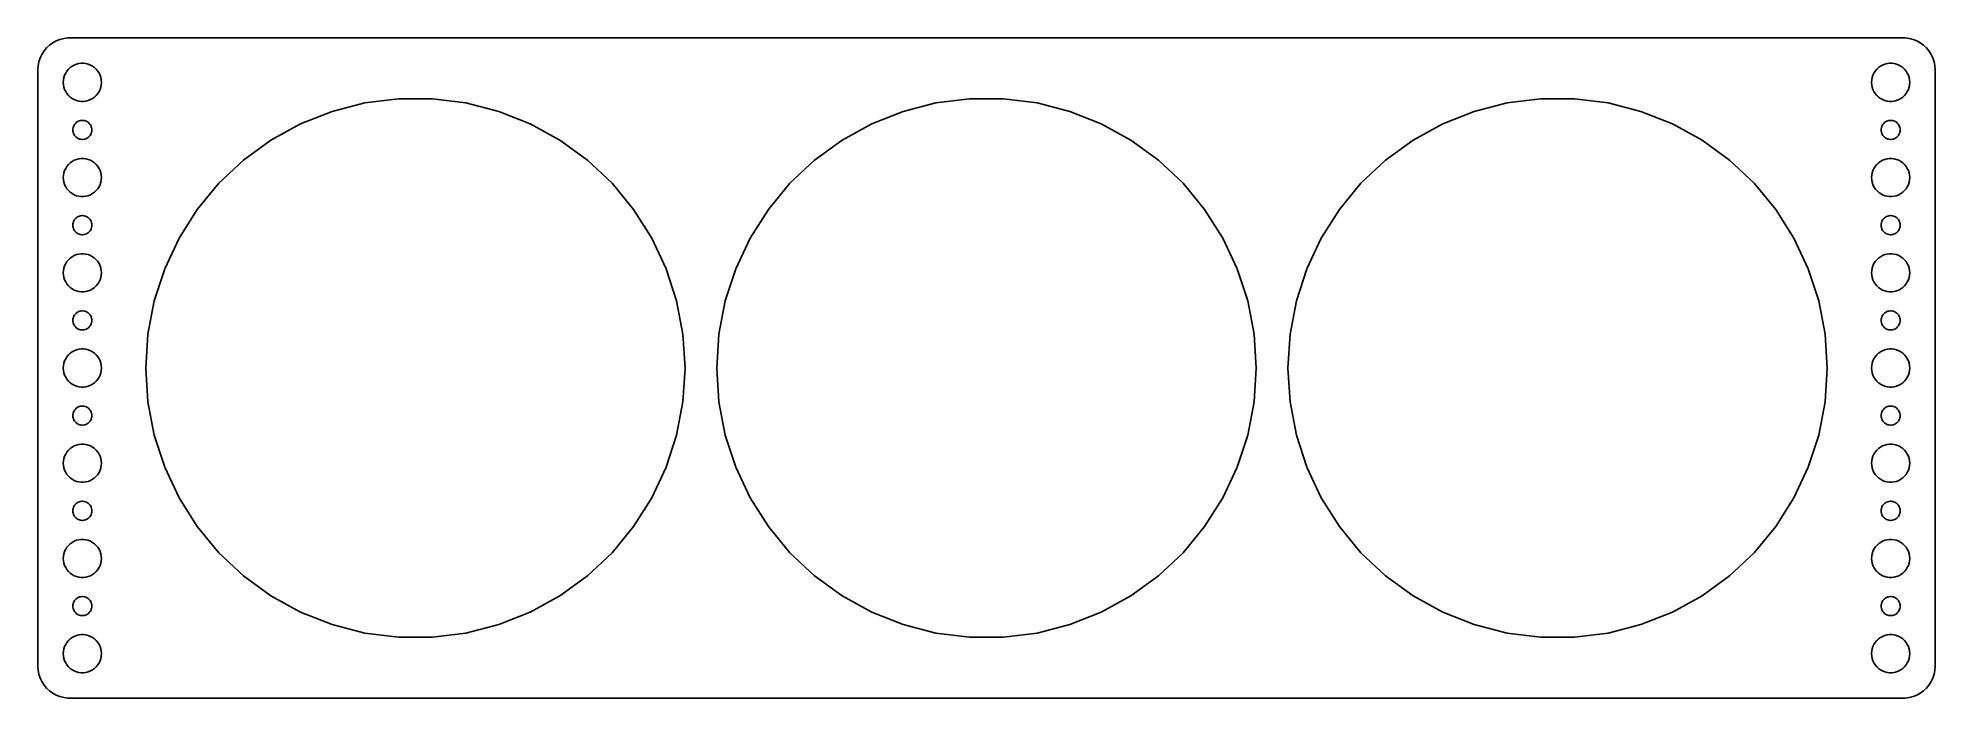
# Model space of a CAD drawing. Header units: metres. Extents: x -150 to 150, y -52 to 52.
import ezdxf

# ---------------------------------------------------------------- set-up
doc = ezdxf.new("R2010")
doc.units = ezdxf.units.M

msp = doc.modelspace()

# ---------------------------------------------------------------- linework, layer by layer
for p, q in [((-147.687, 50.8526), (-148.145, 50.4227)), ((-147.179, 51.2216), (-147.687, 50.8526)), ((-146.629, 51.5241), (-147.179, 51.2216)), ((-146.045, 51.7553), (-146.629, 51.5241)), ((-145.437, 51.9114), (-146.045, 51.7553)), ((-144.814, 51.9901), (-145.437, 51.9114)), ((144.814, 51.9901), (-144.814, 51.9901)), ((145.437, 51.9114), (144.814, 51.9901)), ((146.045, 51.7553), (145.437, 51.9114)), ((146.629, 51.5241), (146.045, 51.7553)), ((147.179, 51.2216), (146.629, 51.5241)), ((147.687, 50.8526), (147.179, 51.2216)), ((148.145, 50.4227), (147.687, 50.8526)), ((-149.343, 48.2434), (-149.461, 47.6267)), ((-149.149, 48.8406), (-149.343, 48.2434)), ((-148.882, 49.4088), (-149.149, 48.8406)), ((-148.545, 49.9389), (-148.882, 49.4088)), ((-148.145, 50.4227), (-148.545, 49.9389)), ((-143.777, 47.7145), (-143.427, 47.8532)), ((-143.427, 47.8532), (-143.062, 47.9469)), ((-143.062, 47.9469), (-142.688, 47.9941)), ((-142.688, 47.9941), (-142.312, 47.9941)), ((-142.312, 47.9941), (-141.938, 47.9469)), ((-141.938, 47.9469), (-141.573, 47.8532)), ((-141.573, 47.8532), (-141.223, 47.7145)), ((141.223, 47.7145), (141.573, 47.8532)), ((141.573, 47.8532), (141.938, 47.9469)), ((141.938, 47.9469), (142.312, 47.9941)), ((142.312, 47.9941), (142.688, 47.9941)), ((142.688, 47.9941), (143.062, 47.9469)), ((143.062, 47.9469), (143.427, 47.8532)), ((143.427, 47.8532), (143.777, 47.7145)), ((148.545, 49.9389), (148.145, 50.4227)), ((148.882, 49.4088), (148.545, 49.9389)), ((149.149, 48.8406), (148.882, 49.4088)), ((149.343, 48.2434), (149.149, 48.8406)), ((149.461, 47.6267), (149.343, 48.2434)), ((-149.461, 47.6267), (-149.5, 47)), ((-149.5, 47), (-149.5, -47)), ((-145.5, 45), (-145.476, 45.376)), ((-145.476, 44.624), (-145.5, 45)), ((-145.476, 45.376), (-145.406, 45.7461)), ((-145.406, 45.7461), (-145.289, 46.1044)), ((-145.289, 46.1044), (-145.129, 46.4453)), ((-145.129, 46.4453), (-144.927, 46.7634)), ((-144.927, 46.7634), (-144.687, 47.0536)), ((-144.687, 47.0536), (-144.412, 47.3115)), ((-144.412, 47.3115), (-144.107, 47.533)), ((-144.107, 47.533), (-143.777, 47.7145)), ((-141.223, 47.7145), (-140.893, 47.533)), ((-140.893, 47.533), (-140.588, 47.3115)), ((-140.588, 47.3115), (-140.313, 47.0536)), ((-140.313, 47.0536), (-140.073, 46.7634)), ((-140.073, 46.7634), (-139.871, 46.4453)), ((-139.871, 46.4453), (-139.711, 46.1044)), ((-139.711, 46.1044), (-139.594, 45.7461)), ((-139.594, 45.7461), (-139.524, 45.376)), ((-139.524, 45.376), (-139.5, 45)), ((-139.5, 45), (-139.524, 44.624)), ((139.5, 45), (139.524, 45.376)), ((139.524, 44.624), (139.5, 45)), ((139.524, 45.376), (139.594, 45.7461)), ((139.594, 45.7461), (139.711, 46.1044)), ((139.711, 46.1044), (139.871, 46.4453)), ((139.871, 46.4453), (140.073, 46.7634)), ((140.073, 46.7634), (140.313, 47.0536)), ((140.313, 47.0536), (140.588, 47.3115)), ((140.588, 47.3115), (140.893, 47.533)), ((140.893, 47.533), (141.223, 47.7145)), ((143.777, 47.7145), (144.107, 47.533)), ((144.107, 47.533), (144.412, 47.3115)), ((144.412, 47.3115), (144.687, 47.0536)), ((144.687, 47.0536), (144.927, 46.7634)), ((144.927, 46.7634), (145.129, 46.4453)), ((145.129, 46.4453), (145.289, 46.1044)), ((145.289, 46.1044), (145.406, 45.7461)), ((145.406, 45.7461), (145.476, 45.376)), ((145.476, 45.376), (145.5, 45)), ((145.5, 45), (145.476, 44.624)), ((149.5, 47), (149.461, 47.6267)), ((149.5, -47), (149.5, 47)), ((-145.406, 44.2539), (-145.476, 44.624)), ((-145.289, 43.8956), (-145.406, 44.2539)), ((-145.129, 43.5547), (-145.289, 43.8956)), ((-144.927, 43.2366), (-145.129, 43.5547)), ((-144.687, 42.9464), (-144.927, 43.2366)), ((-144.412, 42.6885), (-144.687, 42.9464)), ((-144.107, 42.467), (-144.412, 42.6885)), ((-143.777, 42.2855), (-144.107, 42.467)), ((-143.427, 42.1468), (-143.777, 42.2855)), ((-143.062, 42.0531), (-143.427, 42.1468)), ((-142.688, 42.0059), (-143.062, 42.0531)), ((-142.312, 42.0059), (-142.688, 42.0059)), ((-141.938, 42.0531), (-142.312, 42.0059)), ((-141.573, 42.1468), (-141.938, 42.0531)), ((-141.223, 42.2855), (-141.573, 42.1468)), ((-140.893, 42.467), (-141.223, 42.2855)), ((-140.588, 42.6885), (-140.893, 42.467)), ((-140.313, 42.9464), (-140.588, 42.6885)), ((-140.073, 43.2366), (-140.313, 42.9464)), ((-139.871, 43.5547), (-140.073, 43.2366)), ((-139.711, 43.8956), (-139.871, 43.5547)), ((-139.594, 44.2539), (-139.711, 43.8956)), ((-139.524, 44.624), (-139.594, 44.2539)), ((-97.9637, 41.7472), (-92.6686, 42.4161)), ((-92.6686, 42.4161), (-87.3314, 42.4161)), ((-87.3314, 42.4161), (-82.0363, 41.7472)), ((-7.9637, 41.7472), (-2.66859, 42.4161)), ((-2.66859, 42.4161), (2.66859, 42.4161)), ((2.66859, 42.4161), (7.9637, 41.7472)), ((82.0363, 41.7472), (87.3314, 42.4161)), ((87.3314, 42.4161), (92.6686, 42.4161)), ((92.6686, 42.4161), (97.9637, 41.7472)), ((139.594, 44.2539), (139.524, 44.624)), ((139.711, 43.8956), (139.594, 44.2539)), ((139.871, 43.5547), (139.711, 43.8956)), ((140.073, 43.2366), (139.871, 43.5547)), ((140.313, 42.9464), (140.073, 43.2366)), ((140.588, 42.6885), (140.313, 42.9464)), ((140.893, 42.467), (140.588, 42.6885)), ((141.223, 42.2855), (140.893, 42.467)), ((141.573, 42.1468), (141.223, 42.2855)), ((141.938, 42.0531), (141.573, 42.1468)), ((142.312, 42.0059), (141.938, 42.0531)), ((142.688, 42.0059), (142.312, 42.0059)), ((143.062, 42.0531), (142.688, 42.0059)), ((143.427, 42.1468), (143.062, 42.0531)), ((143.777, 42.2855), (143.427, 42.1468)), ((144.107, 42.467), (143.777, 42.2855)), ((144.412, 42.6885), (144.107, 42.467)), ((144.687, 42.9464), (144.412, 42.6885)), ((144.927, 43.2366), (144.687, 42.9464)), ((145.129, 43.5547), (144.927, 43.2366)), ((145.289, 43.8956), (145.129, 43.5547)), ((145.406, 44.2539), (145.289, 43.8956)), ((145.476, 44.624), (145.406, 44.2539)), ((-143.139, 38.8572), (-142.964, 38.9266)), ((-142.964, 38.9266), (-142.781, 38.9734)), ((-142.781, 38.9734), (-142.594, 38.997)), ((-142.594, 38.997), (-142.406, 38.997)), ((-142.406, 38.997), (-142.219, 38.9734)), ((-142.219, 38.9734), (-142.036, 38.9266)), ((-142.036, 38.9266), (-141.861, 38.8572)), ((-108.096, 38.4551), (-103.133, 40.4199)), ((-103.133, 40.4199), (-97.9637, 41.7472)), ((-82.0363, 41.7472), (-76.8668, 40.4199)), ((-76.8668, 40.4199), (-71.9044, 38.4551)), ((-18.0956, 38.4551), (-13.1332, 40.4199)), ((-13.1332, 40.4199), (-7.9637, 41.7472)), ((7.9637, 41.7472), (13.1332, 40.4199)), ((13.1332, 40.4199), (18.0956, 38.4551)), ((71.9044, 38.4551), (76.8668, 40.4199)), ((76.8668, 40.4199), (82.0363, 41.7472)), ((97.9637, 41.7472), (103.133, 40.4199)), ((103.133, 40.4199), (108.096, 38.4551)), ((141.861, 38.8572), (142.036, 38.9266)), ((142.036, 38.9266), (142.219, 38.9734)), ((142.219, 38.9734), (142.406, 38.997)), ((142.406, 38.997), (142.594, 38.997)), ((142.594, 38.997), (142.781, 38.9734)), ((142.781, 38.9734), (142.964, 38.9266)), ((142.964, 38.9266), (143.139, 38.8572)), ((-144, 37.5), (-143.988, 37.688)), ((-143.988, 37.312), (-144, 37.5)), ((-143.988, 37.688), (-143.953, 37.873)), ((-143.953, 37.127), (-143.988, 37.312)), ((-143.953, 37.873), (-143.895, 38.0522)), ((-143.895, 36.9478), (-143.953, 37.127)), ((-143.895, 38.0522), (-143.814, 38.2226)), ((-143.814, 36.7774), (-143.895, 36.9478)), ((-143.814, 38.2226), (-143.714, 38.3817)), ((-143.714, 36.6183), (-143.814, 36.7774)), ((-143.714, 38.3817), (-143.593, 38.5268)), ((-143.593, 36.4732), (-143.714, 36.6183)), ((-143.593, 38.5268), (-143.456, 38.6558)), ((-143.456, 36.3442), (-143.593, 36.4732)), ((-143.456, 38.6558), (-143.304, 38.7665)), ((-143.304, 36.2335), (-143.456, 36.3442)), ((-143.304, 38.7665), (-143.139, 38.8572)), ((-143.139, 36.1428), (-143.304, 36.2335)), ((-142.964, 36.0734), (-143.139, 36.1428)), ((-142.781, 36.0266), (-142.964, 36.0734)), ((-142.594, 36.003), (-142.781, 36.0266)), ((-142.406, 36.003), (-142.594, 36.003)), ((-142.219, 36.0266), (-142.406, 36.003)), ((-142.036, 36.0734), (-142.219, 36.0266)), ((-141.861, 36.1428), (-142.036, 36.0734)), ((-141.861, 38.8572), (-141.696, 38.7665)), ((-141.696, 36.2335), (-141.861, 36.1428)), ((-141.696, 38.7665), (-141.544, 38.6558)), ((-141.544, 36.3442), (-141.696, 36.2335)), ((-141.544, 38.6558), (-141.407, 38.5268)), ((-141.407, 36.4732), (-141.544, 36.3442)), ((-141.407, 38.5268), (-141.286, 38.3817)), ((-141.286, 36.6183), (-141.407, 36.4732)), ((-141.286, 38.3817), (-141.186, 38.2226)), ((-141.186, 36.7774), (-141.286, 36.6183)), ((-141.186, 38.2226), (-141.105, 38.0522)), ((-141.105, 36.9478), (-141.186, 36.7774)), ((-141.105, 38.0522), (-141.047, 37.873)), ((-141.047, 37.127), (-141.105, 36.9478)), ((-141.047, 37.873), (-141.012, 37.688)), ((-141.012, 37.312), (-141.047, 37.127)), ((-141.012, 37.688), (-141, 37.5)), ((-141, 37.5), (-141.012, 37.312)), ((-117.091, 32.7468), (-112.773, 35.8839)), ((-112.773, 35.8839), (-108.096, 38.4551)), ((-71.9044, 38.4551), (-67.2274, 35.8839)), ((-67.2274, 35.8839), (-62.9095, 32.7468)), ((-27.0905, 32.7468), (-22.7726, 35.8839)), ((-22.7726, 35.8839), (-18.0956, 38.4551)), ((18.0956, 38.4551), (22.7726, 35.8839)), ((22.7726, 35.8839), (27.0905, 32.7468)), ((62.9095, 32.7468), (67.2274, 35.8839)), ((67.2274, 35.8839), (71.9044, 38.4551)), ((108.096, 38.4551), (112.773, 35.8839)), ((112.773, 35.8839), (117.091, 32.7468)), ((141, 37.5), (141.012, 37.688)), ((141.012, 37.312), (141, 37.5)), ((141.012, 37.688), (141.047, 37.873)), ((141.047, 37.127), (141.012, 37.312)), ((141.047, 37.873), (141.105, 38.0522)), ((141.105, 36.9478), (141.047, 37.127)), ((141.105, 38.0522), (141.186, 38.2226)), ((141.186, 36.7774), (141.105, 36.9478)), ((141.186, 38.2226), (141.286, 38.3817)), ((141.286, 36.6183), (141.186, 36.7774)), ((141.286, 38.3817), (141.407, 38.5268)), ((141.407, 36.4732), (141.286, 36.6183)), ((141.407, 38.5268), (141.544, 38.6558)), ((141.544, 36.3442), (141.407, 36.4732)), ((141.544, 38.6558), (141.696, 38.7665)), ((141.696, 36.2335), (141.544, 36.3442)), ((141.696, 38.7665), (141.861, 38.8572)), ((141.861, 36.1428), (141.696, 36.2335)), ((142.036, 36.0734), (141.861, 36.1428)), ((142.219, 36.0266), (142.036, 36.0734)), ((142.406, 36.003), (142.219, 36.0266)), ((142.594, 36.003), (142.406, 36.003)), ((142.781, 36.0266), (142.594, 36.003)), ((142.964, 36.0734), (142.781, 36.0266)), ((143.139, 36.1428), (142.964, 36.0734)), ((143.139, 38.8572), (143.304, 38.7665)), ((143.304, 36.2335), (143.139, 36.1428)), ((143.304, 38.7665), (143.456, 38.6558)), ((143.456, 36.3442), (143.304, 36.2335)), ((143.456, 38.6558), (143.593, 38.5268)), ((143.593, 36.4732), (143.456, 36.3442)), ((143.593, 38.5268), (143.714, 38.3817)), ((143.714, 36.6183), (143.593, 36.4732)), ((143.714, 38.3817), (143.814, 38.2226)), ((143.814, 36.7774), (143.714, 36.6183)), ((143.814, 38.2226), (143.895, 38.0522)), ((143.895, 36.9478), (143.814, 36.7774)), ((143.895, 38.0522), (143.953, 37.873)), ((143.953, 37.127), (143.895, 36.9478)), ((143.953, 37.873), (143.988, 37.688)), ((143.988, 37.312), (143.953, 37.127)), ((143.988, 37.688), (144, 37.5)), ((144, 37.5), (143.988, 37.312)), ((-143.427, 32.8532), (-143.062, 32.9469)), ((-143.062, 32.9469), (-142.688, 32.9941)), ((-142.688, 32.9941), (-142.312, 32.9941)), ((-142.312, 32.9941), (-141.938, 32.9469)), ((-141.938, 32.9469), (-141.573, 32.8532)), ((141.573, 32.8532), (141.938, 32.9469)), ((141.938, 32.9469), (142.312, 32.9941)), ((142.312, 32.9941), (142.688, 32.9941)), ((142.688, 32.9941), (143.062, 32.9469)), ((143.062, 32.9469), (143.427, 32.8532)), ((-145.5, 30), (-145.476, 30.376)), ((-145.476, 29.624), (-145.5, 30)), ((-145.476, 30.376), (-145.406, 30.7461)), ((-145.406, 30.7461), (-145.289, 31.1044)), ((-145.289, 31.1044), (-145.129, 31.4453)), ((-145.129, 31.4453), (-144.927, 31.7634)), ((-144.927, 31.7634), (-144.687, 32.0536)), ((-144.687, 32.0536), (-144.412, 32.3115)), ((-144.412, 32.3115), (-144.107, 32.533)), ((-144.107, 32.533), (-143.777, 32.7145)), ((-143.777, 32.7145), (-143.427, 32.8532)), ((-141.573, 32.8532), (-141.223, 32.7145)), ((-141.223, 32.7145), (-140.893, 32.533)), ((-140.893, 32.533), (-140.588, 32.3115)), ((-140.588, 32.3115), (-140.313, 32.0536)), ((-140.313, 32.0536), (-140.073, 31.7634)), ((-140.073, 31.7634), (-139.871, 31.4453)), ((-139.871, 31.4453), (-139.711, 31.1044)), ((-139.711, 31.1044), (-139.594, 30.7461)), ((-139.594, 30.7461), (-139.524, 30.376)), ((-139.524, 30.376), (-139.5, 30)), ((-139.5, 30), (-139.524, 29.624)), ((-120.981, 29.0932), (-117.091, 32.7468)), ((-62.9095, 32.7468), (-59.0188, 29.0932)), ((-30.9812, 29.0932), (-27.0905, 32.7468)), ((27.0905, 32.7468), (30.9812, 29.0932)), ((59.0188, 29.0932), (62.9095, 32.7468)), ((117.091, 32.7468), (120.981, 29.0932)), ((139.5, 30), (139.524, 30.376)), ((139.524, 29.624), (139.5, 30)), ((139.524, 30.376), (139.594, 30.7461)), ((139.594, 30.7461), (139.711, 31.1044)), ((139.711, 31.1044), (139.871, 31.4453)), ((139.871, 31.4453), (140.073, 31.7634)), ((140.073, 31.7634), (140.313, 32.0536)), ((140.313, 32.0536), (140.588, 32.3115)), ((140.588, 32.3115), (140.893, 32.533)), ((140.893, 32.533), (141.223, 32.7145)), ((141.223, 32.7145), (141.573, 32.8532)), ((143.427, 32.8532), (143.777, 32.7145)), ((143.777, 32.7145), (144.107, 32.533)), ((144.107, 32.533), (144.412, 32.3115)), ((144.412, 32.3115), (144.687, 32.0536)), ((144.687, 32.0536), (144.927, 31.7634)), ((144.927, 31.7634), (145.129, 31.4453)), ((145.129, 31.4453), (145.289, 31.1044)), ((145.289, 31.1044), (145.406, 30.7461)), ((145.406, 30.7461), (145.476, 30.376)), ((145.476, 30.376), (145.5, 30)), ((145.5, 30), (145.476, 29.624)), ((-145.406, 29.2539), (-145.476, 29.624)), ((-145.289, 28.8956), (-145.406, 29.2539)), ((-145.129, 28.5547), (-145.289, 28.8956)), ((-144.927, 28.2366), (-145.129, 28.5547)), ((-144.687, 27.9464), (-144.927, 28.2366)), ((-144.412, 27.6884), (-144.687, 27.9464)), ((-144.107, 27.467), (-144.412, 27.6884)), ((-143.777, 27.2855), (-144.107, 27.467)), ((-143.427, 27.1468), (-143.777, 27.2855)), ((-143.062, 27.0531), (-143.427, 27.1468)), ((-142.688, 27.0059), (-143.062, 27.0531)), ((-142.312, 27.0059), (-142.688, 27.0059)), ((-141.938, 27.0531), (-142.312, 27.0059)), ((-141.573, 27.1468), (-141.938, 27.0531)), ((-141.223, 27.2855), (-141.573, 27.1468)), ((-140.893, 27.467), (-141.223, 27.2855)), ((-140.588, 27.6884), (-140.893, 27.467)), ((-140.313, 27.9464), (-140.588, 27.6884)), ((-140.073, 28.2366), (-140.313, 27.9464)), ((-139.871, 28.5547), (-140.073, 28.2366)), ((-139.711, 28.8956), (-139.871, 28.5547)), ((-139.594, 29.2539), (-139.711, 28.8956)), ((-139.524, 29.624), (-139.594, 29.2539)), ((-124.383, 24.9809), (-120.981, 29.0932)), ((-59.0188, 29.0932), (-55.6168, 24.9809)), ((-34.3832, 24.9809), (-30.9812, 29.0932)), ((30.9812, 29.0932), (34.3832, 24.9809)), ((55.6168, 24.9809), (59.0188, 29.0932)), ((120.981, 29.0932), (124.383, 24.9809)), ((139.594, 29.2539), (139.524, 29.624)), ((139.711, 28.8956), (139.594, 29.2539)), ((139.871, 28.5547), (139.711, 28.8956)), ((140.073, 28.2366), (139.871, 28.5547)), ((140.313, 27.9464), (140.073, 28.2366)), ((140.588, 27.6884), (140.313, 27.9464)), ((140.893, 27.467), (140.588, 27.6884)), ((141.223, 27.2855), (140.893, 27.467)), ((141.573, 27.1468), (141.223, 27.2855)), ((141.938, 27.0531), (141.573, 27.1468)), ((142.312, 27.0059), (141.938, 27.0531)), ((142.688, 27.0059), (142.312, 27.0059)), ((143.062, 27.0531), (142.688, 27.0059)), ((143.427, 27.1468), (143.062, 27.0531)), ((143.777, 27.2855), (143.427, 27.1468)), ((144.107, 27.467), (143.777, 27.2855)), ((144.412, 27.6884), (144.107, 27.467)), ((144.687, 27.9464), (144.412, 27.6884)), ((144.927, 28.2366), (144.687, 27.9464)), ((145.129, 28.5547), (144.927, 28.2366)), ((145.289, 28.8956), (145.129, 28.5547)), ((145.406, 29.2539), (145.289, 28.8956)), ((145.476, 29.624), (145.406, 29.2539)), ((-143.139, 23.8572), (-142.964, 23.9266)), ((-142.964, 23.9266), (-142.781, 23.9734)), ((-142.781, 23.9734), (-142.594, 23.997)), ((-142.594, 23.997), (-142.406, 23.997)), ((-142.406, 23.997), (-142.219, 23.9734)), ((-142.219, 23.9734), (-142.036, 23.9266)), ((-142.036, 23.9266), (-141.861, 23.8572)), ((-127.243, 20.4745), (-124.383, 24.9809)), ((-55.6168, 24.9809), (-52.757, 20.4745)), ((-37.243, 20.4745), (-34.3832, 24.9809)), ((34.3832, 24.9809), (37.243, 20.4745)), ((52.757, 20.4745), (55.6168, 24.9809)), ((124.383, 24.9809), (127.243, 20.4745)), ((141.861, 23.8572), (142.036, 23.9266)), ((142.036, 23.9266), (142.219, 23.9734)), ((142.219, 23.9734), (142.406, 23.997)), ((142.406, 23.997), (142.594, 23.997)), ((142.594, 23.997), (142.781, 23.9734)), ((142.781, 23.9734), (142.964, 23.9266)), ((142.964, 23.9266), (143.139, 23.8572)), ((-144, 22.5), (-143.988, 22.688)), ((-143.988, 22.312), (-144, 22.5)), ((-143.988, 22.688), (-143.953, 22.873)), ((-143.953, 22.127), (-143.988, 22.312)), ((-143.953, 22.873), (-143.895, 23.0522)), ((-143.895, 21.9478), (-143.953, 22.127)), ((-143.895, 23.0522), (-143.814, 23.2226)), ((-143.814, 21.7774), (-143.895, 21.9478)), ((-143.814, 23.2226), (-143.714, 23.3817)), ((-143.714, 21.6183), (-143.814, 21.7774)), ((-143.714, 23.3817), (-143.593, 23.5268)), ((-143.593, 21.4732), (-143.714, 21.6183)), ((-143.593, 23.5268), (-143.456, 23.6558)), ((-143.456, 21.3442), (-143.593, 21.4732)), ((-143.456, 23.6558), (-143.304, 23.7665)), ((-143.304, 21.2335), (-143.456, 21.3442)), ((-143.304, 23.7665), (-143.139, 23.8572)), ((-143.139, 21.1427), (-143.304, 21.2335)), ((-142.964, 21.0734), (-143.139, 21.1427)), ((-142.781, 21.0266), (-142.964, 21.0734)), ((-142.594, 21.003), (-142.781, 21.0266)), ((-142.406, 21.003), (-142.594, 21.003)), ((-142.219, 21.0266), (-142.406, 21.003)), ((-142.036, 21.0734), (-142.219, 21.0266)), ((-141.861, 21.1427), (-142.036, 21.0734)), ((-141.861, 23.8572), (-141.696, 23.7665)), ((-141.696, 21.2335), (-141.861, 21.1427)), ((-141.696, 23.7665), (-141.544, 23.6558)), ((-141.544, 21.3442), (-141.696, 21.2335)), ((-141.544, 23.6558), (-141.407, 23.5268)), ((-141.407, 21.4732), (-141.544, 21.3442)), ((-141.407, 23.5268), (-141.286, 23.3817)), ((-141.286, 21.6183), (-141.407, 21.4732)), ((-141.286, 23.3817), (-141.186, 23.2226)), ((-141.186, 21.7774), (-141.286, 21.6183)), ((-141.186, 23.2226), (-141.105, 23.0522)), ((-141.105, 21.9478), (-141.186, 21.7774)), ((-141.105, 23.0522), (-141.047, 22.873)), ((-141.047, 22.127), (-141.105, 21.9478)), ((-141.047, 22.873), (-141.012, 22.688)), ((-141.012, 22.312), (-141.047, 22.127)), ((-141.012, 22.688), (-141, 22.5)), ((-141, 22.5), (-141.012, 22.312)), ((141, 22.5), (141.012, 22.688)), ((141.012, 22.312), (141, 22.5)), ((141.012, 22.688), (141.047, 22.873)), ((141.047, 22.127), (141.012, 22.312)), ((141.047, 22.873), (141.105, 23.0522)), ((141.105, 21.9478), (141.047, 22.127)), ((141.105, 23.0522), (141.186, 23.2226)), ((141.186, 21.7774), (141.105, 21.9478)), ((141.186, 23.2226), (141.286, 23.3817)), ((141.286, 21.6183), (141.186, 21.7774)), ((141.286, 23.3817), (141.407, 23.5268)), ((141.407, 21.4732), (141.286, 21.6183)), ((141.407, 23.5268), (141.544, 23.6558)), ((141.544, 21.3442), (141.407, 21.4732)), ((141.544, 23.6558), (141.696, 23.7665)), ((141.696, 21.2335), (141.544, 21.3442)), ((141.696, 23.7665), (141.861, 23.8572)), ((141.861, 21.1427), (141.696, 21.2335)), ((142.036, 21.0734), (141.861, 21.1427)), ((142.219, 21.0266), (142.036, 21.0734)), ((142.406, 21.003), (142.219, 21.0266)), ((142.594, 21.003), (142.406, 21.003)), ((142.781, 21.0266), (142.594, 21.003)), ((142.964, 21.0734), (142.781, 21.0266)), ((143.139, 21.1427), (142.964, 21.0734)), ((143.139, 23.8572), (143.304, 23.7665)), ((143.304, 21.2335), (143.139, 21.1427)), ((143.304, 23.7665), (143.456, 23.6558)), ((143.456, 21.3442), (143.304, 21.2335)), ((143.456, 23.6558), (143.593, 23.5268)), ((143.593, 21.4732), (143.456, 21.3442)), ((143.593, 23.5268), (143.714, 23.3817)), ((143.714, 21.6183), (143.593, 21.4732)), ((143.714, 23.3817), (143.814, 23.2226)), ((143.814, 21.7774), (143.714, 21.6183)), ((143.814, 23.2226), (143.895, 23.0522)), ((143.895, 21.9478), (143.814, 21.7774)), ((143.895, 23.0522), (143.953, 22.873)), ((143.953, 22.127), (143.895, 21.9478)), ((143.953, 22.873), (143.988, 22.688)), ((143.988, 22.312), (143.953, 22.127)), ((143.988, 22.688), (144, 22.5)), ((144, 22.5), (143.988, 22.312)), ((-143.427, 17.8532), (-143.062, 17.9469)), ((-143.062, 17.9469), (-142.688, 17.9941)), ((-142.688, 17.9941), (-142.312, 17.9941)), ((-142.312, 17.9941), (-141.938, 17.9469)), ((-141.938, 17.9469), (-141.573, 17.8532)), ((-129.516, 15.6453), (-127.243, 20.4745)), ((-52.757, 20.4745), (-50.4845, 15.6453)), ((-39.5155, 15.6453), (-37.243, 20.4745)), ((37.243, 20.4745), (39.5155, 15.6453)), ((50.4845, 15.6453), (52.757, 20.4745)), ((127.243, 20.4745), (129.516, 15.6453)), ((141.573, 17.8532), (141.938, 17.9469)), ((141.938, 17.9469), (142.312, 17.9941)), ((142.312, 17.9941), (142.688, 17.9941)), ((142.688, 17.9941), (143.062, 17.9469)), ((143.062, 17.9469), (143.427, 17.8532)), ((-145.5, 15), (-145.476, 15.376)), ((-145.476, 14.624), (-145.5, 15)), ((-145.476, 15.376), (-145.406, 15.7461)), ((-145.406, 15.7461), (-145.289, 16.1044)), ((-145.289, 16.1044), (-145.129, 16.4453)), ((-145.129, 16.4453), (-144.927, 16.7634)), ((-144.927, 16.7634), (-144.687, 17.0536)), ((-144.687, 17.0536), (-144.412, 17.3115)), ((-144.412, 17.3115), (-144.107, 17.533)), ((-144.107, 17.533), (-143.777, 17.7145)), ((-143.777, 17.7145), (-143.427, 17.8532)), ((-141.573, 17.8532), (-141.223, 17.7145)), ((-141.223, 17.7145), (-140.893, 17.533)), ((-140.893, 17.533), (-140.588, 17.3115)), ((-140.588, 17.3115), (-140.313, 17.0536)), ((-140.313, 17.0536), (-140.073, 16.7634)), ((-140.073, 16.7634), (-139.871, 16.4453)), ((-139.871, 16.4453), (-139.711, 16.1044)), ((-139.711, 16.1044), (-139.594, 15.7461)), ((-139.594, 15.7461), (-139.524, 15.376)), ((-139.524, 15.376), (-139.5, 15)), ((-139.5, 15), (-139.524, 14.624)), ((-131.165, 10.5693), (-129.516, 15.6453)), ((-50.4845, 15.6453), (-48.8352, 10.5693)), ((-41.1648, 10.5693), (-39.5155, 15.6453)), ((39.5155, 15.6453), (41.1648, 10.5693)), ((48.8352, 10.5693), (50.4845, 15.6453)), ((129.516, 15.6453), (131.165, 10.5693)), ((139.5, 15), (139.524, 15.376)), ((139.524, 14.624), (139.5, 15)), ((139.524, 15.376), (139.594, 15.7461)), ((139.594, 15.7461), (139.711, 16.1044)), ((139.711, 16.1044), (139.871, 16.4453)), ((139.871, 16.4453), (140.073, 16.7634)), ((140.073, 16.7634), (140.313, 17.0536)), ((140.313, 17.0536), (140.588, 17.3115)), ((140.588, 17.3115), (140.893, 17.533)), ((140.893, 17.533), (141.223, 17.7145)), ((141.223, 17.7145), (141.573, 17.8532)), ((143.427, 17.8532), (143.777, 17.7145)), ((143.777, 17.7145), (144.107, 17.533)), ((144.107, 17.533), (144.412, 17.3115)), ((144.412, 17.3115), (144.687, 17.0536)), ((144.687, 17.0536), (144.927, 16.7634)), ((144.927, 16.7634), (145.129, 16.4453)), ((145.129, 16.4453), (145.289, 16.1044)), ((145.289, 16.1044), (145.406, 15.7461)), ((145.406, 15.7461), (145.476, 15.376)), ((145.476, 15.376), (145.5, 15)), ((145.5, 15), (145.476, 14.624)), ((-145.406, 14.2539), (-145.476, 14.624)), ((-145.289, 13.8956), (-145.406, 14.2539)), ((-145.129, 13.5547), (-145.289, 13.8956)), ((-144.927, 13.2366), (-145.129, 13.5547)), ((-144.687, 12.9464), (-144.927, 13.2366)), ((-144.412, 12.6884), (-144.687, 12.9464)), ((-144.107, 12.467), (-144.412, 12.6884)), ((-143.777, 12.2855), (-144.107, 12.467)), ((-143.427, 12.1468), (-143.777, 12.2855)), ((-143.062, 12.0531), (-143.427, 12.1468)), ((-142.688, 12.0059), (-143.062, 12.0531)), ((-142.312, 12.0059), (-142.688, 12.0059)), ((-141.938, 12.0531), (-142.312, 12.0059)), ((-141.573, 12.1468), (-141.938, 12.0531)), ((-141.223, 12.2855), (-141.573, 12.1468)), ((-140.893, 12.467), (-141.223, 12.2855)), ((-140.588, 12.6884), (-140.893, 12.467)), ((-140.313, 12.9464), (-140.588, 12.6884)), ((-140.073, 13.2366), (-140.313, 12.9464)), ((-139.871, 13.5547), (-140.073, 13.2366)), ((-139.711, 13.8956), (-139.871, 13.5547)), ((-139.594, 14.2539), (-139.711, 13.8956)), ((-139.524, 14.624), (-139.594, 14.2539)), ((139.594, 14.2539), (139.524, 14.624)), ((139.711, 13.8956), (139.594, 14.2539)), ((139.871, 13.5547), (139.711, 13.8956)), ((140.073, 13.2366), (139.871, 13.5547)), ((140.313, 12.9464), (140.073, 13.2366)), ((140.588, 12.6884), (140.313, 12.9464)), ((140.893, 12.467), (140.588, 12.6884)), ((141.223, 12.2855), (140.893, 12.467)), ((141.573, 12.1468), (141.223, 12.2855)), ((141.938, 12.0531), (141.573, 12.1468)), ((142.312, 12.0059), (141.938, 12.0531)), ((142.688, 12.0059), (142.312, 12.0059)), ((143.062, 12.0531), (142.688, 12.0059)), ((143.427, 12.1468), (143.062, 12.0531)), ((143.777, 12.2855), (143.427, 12.1468)), ((144.107, 12.467), (143.777, 12.2855)), ((144.412, 12.6884), (144.107, 12.467)), ((144.687, 12.9464), (144.412, 12.6884)), ((144.927, 13.2366), (144.687, 12.9464)), ((145.129, 13.5547), (144.927, 13.2366)), ((145.289, 13.8956), (145.129, 13.5547)), ((145.406, 14.2539), (145.289, 13.8956)), ((145.476, 14.624), (145.406, 14.2539)), ((-142.964, 8.92657), (-142.781, 8.97342)), ((-142.781, 8.97342), (-142.594, 8.99704)), ((-142.594, 8.99704), (-142.406, 8.99704)), ((-142.406, 8.99704), (-142.219, 8.97342)), ((-142.219, 8.97342), (-142.036, 8.92657)), ((-132.165, 5.32666), (-131.165, 10.5693)), ((-48.8352, 10.5693), (-47.8351, 5.32666)), ((-42.1649, 5.32666), (-41.1648, 10.5693)), ((41.1648, 10.5693), (42.1649, 5.32666)), ((47.8351, 5.32666), (48.8352, 10.5693)), ((131.165, 10.5693), (132.165, 5.32666)), ((142.036, 8.92657), (142.219, 8.97342)), ((142.219, 8.97342), (142.406, 8.99704)), ((142.406, 8.99704), (142.594, 8.99704)), ((142.594, 8.99704), (142.781, 8.97342)), ((142.781, 8.97342), (142.964, 8.92657)), ((-144, 7.5), (-143.988, 7.68799)), ((-143.988, 7.312), (-144, 7.5)), ((-143.988, 7.68799), (-143.953, 7.87303)), ((-143.953, 7.12695), (-143.988, 7.312)), ((-143.953, 7.87303), (-143.895, 8.05219)), ((-143.895, 6.9478), (-143.953, 7.12695)), ((-143.895, 8.05219), (-143.814, 8.22263)), ((-143.814, 6.77736), (-143.895, 6.9478)), ((-143.814, 8.22263), (-143.714, 8.38167)), ((-143.714, 6.61832), (-143.814, 6.77736)), ((-143.714, 8.38167), (-143.593, 8.52681)), ((-143.593, 6.47318), (-143.714, 6.61832)), ((-143.593, 8.52681), (-143.456, 8.65576)), ((-143.456, 6.34422), (-143.593, 6.47318)), ((-143.456, 8.65576), (-143.304, 8.76648)), ((-143.304, 6.23351), (-143.456, 6.34422)), ((-143.304, 8.76648), (-143.139, 8.85724)), ((-143.139, 6.14275), (-143.304, 6.23351)), ((-143.139, 8.85724), (-142.964, 8.92657)), ((-142.964, 6.07341), (-143.139, 6.14275)), ((-142.781, 6.02657), (-142.964, 6.07341)), ((-142.594, 6.00294), (-142.781, 6.02657)), ((-142.406, 6.00294), (-142.594, 6.00294)), ((-142.219, 6.02657), (-142.406, 6.00294)), ((-142.036, 6.07341), (-142.219, 6.02657)), ((-142.036, 8.92657), (-141.861, 8.85724)), ((-141.861, 6.14275), (-142.036, 6.07341)), ((-141.861, 8.85724), (-141.696, 8.76648)), ((-141.696, 6.23351), (-141.861, 6.14275)), ((-141.696, 8.76648), (-141.544, 8.65576)), ((-141.544, 6.34422), (-141.696, 6.23351)), ((-141.544, 8.65576), (-141.407, 8.52681)), ((-141.407, 6.47318), (-141.544, 6.34422)), ((-141.407, 8.52681), (-141.286, 8.38167)), ((-141.286, 6.61832), (-141.407, 6.47318)), ((-141.286, 8.38167), (-141.186, 8.22263)), ((-141.186, 6.77736), (-141.286, 6.61832)), ((-141.186, 8.22263), (-141.105, 8.05219)), ((-141.105, 6.9478), (-141.186, 6.77736)), ((-141.105, 8.05219), (-141.047, 7.87303)), ((-141.047, 7.12695), (-141.105, 6.9478)), ((-141.047, 7.87303), (-141.012, 7.68799)), ((-141.012, 7.312), (-141.047, 7.12695)), ((-141.012, 7.68799), (-141, 7.5)), ((-141, 7.5), (-141.012, 7.312)), ((141, 7.5), (141.012, 7.68799)), ((141.012, 7.312), (141, 7.5)), ((141.012, 7.68799), (141.047, 7.87303)), ((141.047, 7.12695), (141.012, 7.312)), ((141.047, 7.87303), (141.105, 8.05219)), ((141.105, 6.9478), (141.047, 7.12695)), ((141.105, 8.05219), (141.186, 8.22263)), ((141.186, 6.77736), (141.105, 6.9478)), ((141.186, 8.22263), (141.286, 8.38167)), ((141.286, 6.61832), (141.186, 6.77736)), ((141.286, 8.38167), (141.407, 8.52681)), ((141.407, 6.47318), (141.286, 6.61832)), ((141.407, 8.52681), (141.544, 8.65576)), ((141.544, 6.34422), (141.407, 6.47318)), ((141.544, 8.65576), (141.696, 8.76648)), ((141.696, 6.23351), (141.544, 6.34422)), ((141.696, 8.76648), (141.861, 8.85724)), ((141.861, 6.14275), (141.696, 6.23351)), ((141.861, 8.85724), (142.036, 8.92657)), ((142.036, 6.07341), (141.861, 6.14275)), ((142.219, 6.02657), (142.036, 6.07341)), ((142.406, 6.00294), (142.219, 6.02657)), ((142.594, 6.00294), (142.406, 6.00294)), ((142.781, 6.02657), (142.594, 6.00294)), ((142.964, 6.07341), (142.781, 6.02657)), ((142.964, 8.92657), (143.139, 8.85724)), ((143.139, 6.14275), (142.964, 6.07341)), ((143.139, 8.85724), (143.304, 8.76648)), ((143.304, 6.23351), (143.139, 6.14275)), ((143.304, 8.76648), (143.456, 8.65576)), ((143.456, 6.34422), (143.304, 6.23351)), ((143.456, 8.65576), (143.593, 8.52681)), ((143.593, 6.47318), (143.456, 6.34422)), ((143.593, 8.52681), (143.714, 8.38167)), ((143.714, 6.61832), (143.593, 6.47318)), ((143.714, 8.38167), (143.814, 8.22263)), ((143.814, 6.77736), (143.714, 6.61832)), ((143.814, 8.22263), (143.895, 8.05219)), ((143.895, 6.9478), (143.814, 6.77736)), ((143.895, 8.05219), (143.953, 7.87303)), ((143.953, 7.12695), (143.895, 6.9478)), ((143.953, 7.87303), (143.988, 7.68799)), ((143.988, 7.312), (143.953, 7.12695)), ((143.988, 7.68799), (144, 7.5)), ((144, 7.5), (143.988, 7.312)), ((-143.062, 2.94685), (-142.688, 2.99408)), ((-142.688, 2.99408), (-142.312, 2.99408)), ((-142.312, 2.99408), (-141.938, 2.94685)), ((-132.5, 0), (-132.165, 5.32666)), ((-47.8351, 5.32666), (-47.5, 0)), ((-42.5, 0), (-42.1649, 5.32666)), ((42.1649, 5.32666), (42.5, 0)), ((47.5, 0), (47.8351, 5.32666)), ((132.165, 5.32666), (132.5, 0)), ((141.938, 2.94685), (142.312, 2.99408)), ((142.312, 2.99408), (142.688, 2.99408)), ((142.688, 2.99408), (143.062, 2.94685)), ((-145.5, 0), (-145.476, 0.37599)), ((-145.476, -0.37599), (-145.5, 0)), ((-145.476, 0.37599), (-145.406, 0.74606)), ((-145.406, 0.74606), (-145.289, 1.10437)), ((-145.289, 1.10437), (-145.129, 1.44525)), ((-145.129, 1.44525), (-144.927, 1.76335)), ((-144.927, 1.76335), (-144.687, 2.05363)), ((-144.687, 2.05363), (-144.412, 2.31154)), ((-144.412, 2.31154), (-144.107, 2.53297)), ((-144.107, 2.53297), (-143.777, 2.71448)), ((-143.777, 2.71448), (-143.427, 2.85316)), ((-143.427, 2.85316), (-143.062, 2.94685)), ((-141.938, 2.94685), (-141.573, 2.85316)), ((-141.573, 2.85316), (-141.223, 2.71448)), ((-141.223, 2.71448), (-140.893, 2.53297)), ((-140.893, 2.53297), (-140.588, 2.31154)), ((-140.588, 2.31154), (-140.313, 2.05363)), ((-140.313, 2.05363), (-140.073, 1.76335)), ((-140.073, 1.76335), (-139.871, 1.44525)), ((-139.871, 1.44525), (-139.711, 1.10437)), ((-139.711, 1.10437), (-139.594, 0.74606)), ((-139.594, 0.74606), (-139.524, 0.37599)), ((-139.524, 0.37599), (-139.5, 0)), ((-139.5, 0), (-139.524, -0.37599)), ((-132.165, -5.32666), (-132.5, 0)), ((-47.5, 0), (-47.8351, -5.32666)), ((-42.1649, -5.32666), (-42.5, 0)), ((42.5, 0), (42.1649, -5.32666)), ((47.8351, -5.32666), (47.5, 0)), ((132.5, 0), (132.165, -5.32666)), ((139.5, 0), (139.524, 0.37599)), ((139.524, -0.37599), (139.5, 0)), ((139.524, 0.37599), (139.594, 0.74606)), ((139.594, 0.74606), (139.711, 1.10437)), ((139.711, 1.10437), (139.871, 1.44525)), ((139.871, 1.44525), (140.073, 1.76335)), ((140.073, 1.76335), (140.313, 2.05363)), ((140.313, 2.05363), (140.588, 2.31154)), ((140.588, 2.31154), (140.893, 2.53297)), ((140.893, 2.53297), (141.223, 2.71448)), ((141.223, 2.71448), (141.573, 2.85316)), ((141.573, 2.85316), (141.938, 2.94685)), ((143.062, 2.94685), (143.427, 2.85316)), ((143.427, 2.85316), (143.777, 2.71448)), ((143.777, 2.71448), (144.107, 2.53297)), ((144.107, 2.53297), (144.412, 2.31154)), ((144.412, 2.31154), (144.687, 2.05363)), ((144.687, 2.05363), (144.927, 1.76335)), ((144.927, 1.76335), (145.129, 1.44525)), ((145.129, 1.44525), (145.289, 1.10437)), ((145.289, 1.10437), (145.406, 0.74606)), ((145.406, 0.74606), (145.476, 0.37599)), ((145.476, 0.37599), (145.5, 0)), ((145.5, 0), (145.476, -0.37599)), ((-145.406, -0.74606), (-145.476, -0.37599)), ((-145.289, -1.10437), (-145.406, -0.74606)), ((-145.129, -1.44525), (-145.289, -1.10437)), ((-144.927, -1.76335), (-145.129, -1.44525)), ((-144.687, -2.05363), (-144.927, -1.76335)), ((-144.412, -2.31154), (-144.687, -2.05363)), ((-144.107, -2.53297), (-144.412, -2.31154)), ((-143.777, -2.71448), (-144.107, -2.53297)), ((-143.427, -2.85316), (-143.777, -2.71448)), ((-143.062, -2.94685), (-143.427, -2.85316)), ((-142.688, -2.99408), (-143.062, -2.94685)), ((-141.938, -2.94685), (-142.312, -2.99408)), ((-141.573, -2.85316), (-141.938, -2.94685)), ((-141.223, -2.71448), (-141.573, -2.85316)), ((-140.893, -2.53297), (-141.223, -2.71448)), ((-140.588, -2.31154), (-140.893, -2.53297)), ((-140.313, -2.05363), (-140.588, -2.31154)), ((-140.073, -1.76335), (-140.313, -2.05363)), ((-139.871, -1.44525), (-140.073, -1.76335)), ((-139.711, -1.10437), (-139.871, -1.44525)), ((-139.594, -0.74606), (-139.711, -1.10437)), ((-139.524, -0.37599), (-139.594, -0.74606)), ((139.594, -0.74606), (139.524, -0.37599)), ((139.711, -1.10437), (139.594, -0.74606)), ((139.871, -1.44525), (139.711, -1.10437)), ((140.073, -1.76335), (139.871, -1.44525)), ((140.313, -2.05363), (140.073, -1.76335)), ((140.588, -2.31154), (140.313, -2.05363)), ((140.893, -2.53297), (140.588, -2.31154)), ((141.223, -2.71448), (140.893, -2.53297)), ((141.573, -2.85316), (141.223, -2.71448)), ((141.938, -2.94685), (141.573, -2.85316)), ((142.312, -2.99408), (141.938, -2.94685)), ((143.062, -2.94685), (142.688, -2.99408)), ((143.427, -2.85316), (143.062, -2.94685)), ((143.777, -2.71448), (143.427, -2.85316)), ((144.107, -2.53297), (143.777, -2.71448)), ((144.412, -2.31154), (144.107, -2.53297)), ((144.687, -2.05363), (144.412, -2.31154)), ((144.927, -1.76335), (144.687, -2.05363)), ((145.129, -1.44525), (144.927, -1.76335)), ((145.289, -1.10437), (145.129, -1.44525)), ((145.406, -0.74606), (145.289, -1.10437)), ((145.476, -0.37599), (145.406, -0.74606)), ((-142.312, -2.99408), (-142.688, -2.99408)), ((-131.165, -10.5693), (-132.165, -5.32666)), ((-47.8351, -5.32666), (-48.8352, -10.5693)), ((-41.1648, -10.5693), (-42.1649, -5.32666)), ((42.1649, -5.32666), (41.1648, -10.5693)), ((48.8352, -10.5693), (47.8351, -5.32666)), ((132.165, -5.32666), (131.165, -10.5693)), ((142.688, -2.99408), (142.312, -2.99408)), ((-144, -7.5), (-143.988, -7.312)), ((-143.988, -7.68799), (-144, -7.5)), ((-143.988, -7.312), (-143.953, -7.12695)), ((-143.953, -7.87303), (-143.988, -7.68799)), ((-143.953, -7.12695), (-143.895, -6.9478)), ((-143.895, -8.05219), (-143.953, -7.87303)), ((-143.895, -6.9478), (-143.814, -6.77736)), ((-143.814, -8.22263), (-143.895, -8.05219)), ((-143.814, -6.77736), (-143.714, -6.61832)), ((-143.714, -8.38167), (-143.814, -8.22263)), ((-143.714, -6.61832), (-143.593, -6.47318)), ((-143.593, -8.52681), (-143.714, -8.38167)), ((-143.593, -6.47318), (-143.456, -6.34422)), ((-143.456, -8.65576), (-143.593, -8.52681)), ((-143.456, -6.34422), (-143.304, -6.23351)), ((-143.304, -8.76648), (-143.456, -8.65576)), ((-143.304, -6.23351), (-143.139, -6.14275)), ((-143.139, -8.85724), (-143.304, -8.76648)), ((-143.139, -6.14275), (-142.964, -6.07341)), ((-142.964, -8.92657), (-143.139, -8.85724)), ((-142.964, -6.07341), (-142.781, -6.02657)), ((-142.781, -8.97342), (-142.964, -8.92657)), ((-142.781, -6.02657), (-142.594, -6.00294)), ((-142.594, -6.00294), (-142.406, -6.00294)), ((-142.406, -6.00294), (-142.219, -6.02657)), ((-142.219, -6.02657), (-142.036, -6.07341)), ((-142.036, -8.92657), (-142.219, -8.97342)), ((-142.036, -6.07341), (-141.861, -6.14275)), ((-141.861, -8.85724), (-142.036, -8.92657)), ((-141.861, -6.14275), (-141.696, -6.23351)), ((-141.696, -8.76648), (-141.861, -8.85724)), ((-141.696, -6.23351), (-141.544, -6.34422)), ((-141.544, -8.65576), (-141.696, -8.76648)), ((-141.544, -6.34422), (-141.407, -6.47318)), ((-141.407, -8.52681), (-141.544, -8.65576)), ((-141.407, -6.47318), (-141.286, -6.61832)), ((-141.286, -8.38167), (-141.407, -8.52681)), ((-141.286, -6.61832), (-141.186, -6.77736)), ((-141.186, -8.22263), (-141.286, -8.38167)), ((-141.186, -6.77736), (-141.105, -6.9478)), ((-141.105, -8.05219), (-141.186, -8.22263)), ((-141.105, -6.9478), (-141.047, -7.12695)), ((-141.047, -7.87303), (-141.105, -8.05219)), ((-141.047, -7.12695), (-141.012, -7.312)), ((-141.012, -7.68799), (-141.047, -7.87303)), ((-141.012, -7.312), (-141, -7.5)), ((-141, -7.5), (-141.012, -7.68799)), ((141, -7.5), (141.012, -7.312)), ((141.012, -7.68799), (141, -7.5)), ((141.012, -7.312), (141.047, -7.12695)), ((141.047, -7.87303), (141.012, -7.68799)), ((141.047, -7.12695), (141.105, -6.9478)), ((141.105, -8.05219), (141.047, -7.87303)), ((141.105, -6.9478), (141.186, -6.77736)), ((141.186, -8.22263), (141.105, -8.05219)), ((141.186, -6.77736), (141.286, -6.61832)), ((141.286, -8.38167), (141.186, -8.22263)), ((141.286, -6.61832), (141.407, -6.47318)), ((141.407, -8.52681), (141.286, -8.38167)), ((141.407, -6.47318), (141.544, -6.34422)), ((141.544, -8.65576), (141.407, -8.52681)), ((141.544, -6.34422), (141.696, -6.23351)), ((141.696, -8.76648), (141.544, -8.65576)), ((141.696, -6.23351), (141.861, -6.14275)), ((141.861, -8.85724), (141.696, -8.76648)), ((141.861, -6.14275), (142.036, -6.07341)), ((142.036, -8.92657), (141.861, -8.85724)), ((142.036, -6.07341), (142.219, -6.02657)), ((142.219, -8.97342), (142.036, -8.92657)), ((142.219, -6.02657), (142.406, -6.00294)), ((142.406, -6.00294), (142.594, -6.00294)), ((142.594, -6.00294), (142.781, -6.02657)), ((142.781, -6.02657), (142.964, -6.07341)), ((142.964, -8.92657), (142.781, -8.97342)), ((142.964, -6.07341), (143.139, -6.14275)), ((143.139, -8.85724), (142.964, -8.92657)), ((143.139, -6.14275), (143.304, -6.23351)), ((143.304, -8.76648), (143.139, -8.85724)), ((143.304, -6.23351), (143.456, -6.34422)), ((143.456, -8.65576), (143.304, -8.76648)), ((143.456, -6.34422), (143.593, -6.47318)), ((143.593, -8.52681), (143.456, -8.65576)), ((143.593, -6.47318), (143.714, -6.61832)), ((143.714, -8.38167), (143.593, -8.52681)), ((143.714, -6.61832), (143.814, -6.77736)), ((143.814, -8.22263), (143.714, -8.38167)), ((143.814, -6.77736), (143.895, -6.9478)), ((143.895, -8.05219), (143.814, -8.22263)), ((143.895, -6.9478), (143.953, -7.12695)), ((143.953, -7.87303), (143.895, -8.05219)), ((143.953, -7.12695), (143.988, -7.312)), ((143.988, -7.68799), (143.953, -7.87303)), ((143.988, -7.312), (144, -7.5)), ((144, -7.5), (143.988, -7.68799)), ((-142.594, -8.99704), (-142.781, -8.97342)), ((-142.406, -8.99704), (-142.594, -8.99704)), ((-142.219, -8.97342), (-142.406, -8.99704)), ((-129.516, -15.6453), (-131.165, -10.5693)), ((-48.8352, -10.5693), (-50.4845, -15.6453)), ((-39.5155, -15.6453), (-41.1648, -10.5693)), ((41.1648, -10.5693), (39.5155, -15.6453)), ((50.4845, -15.6453), (48.8352, -10.5693)), ((131.165, -10.5693), (129.516, -15.6453)), ((142.406, -8.99704), (142.219, -8.97342)), ((142.594, -8.99704), (142.406, -8.99704)), ((142.781, -8.97342), (142.594, -8.99704)), ((-145.5, -15), (-145.476, -14.624)), ((-145.476, -14.624), (-145.406, -14.2539)), ((-145.406, -14.2539), (-145.289, -13.8956)), ((-145.289, -13.8956), (-145.129, -13.5547)), ((-145.129, -13.5547), (-144.927, -13.2366)), ((-144.927, -13.2366), (-144.687, -12.9464)), ((-144.687, -12.9464), (-144.412, -12.6884)), ((-144.412, -12.6884), (-144.107, -12.467)), ((-144.107, -12.467), (-143.777, -12.2855)), ((-143.777, -12.2855), (-143.427, -12.1468)), ((-143.427, -12.1468), (-143.062, -12.0531)), ((-143.062, -12.0531), (-142.688, -12.0059)), ((-142.688, -12.0059), (-142.312, -12.0059)), ((-142.312, -12.0059), (-141.938, -12.0531)), ((-141.938, -12.0531), (-141.573, -12.1468)), ((-141.573, -12.1468), (-141.223, -12.2855)), ((-141.223, -12.2855), (-140.893, -12.467)), ((-140.893, -12.467), (-140.588, -12.6884)), ((-140.588, -12.6884), (-140.313, -12.9464)), ((-140.313, -12.9464), (-140.073, -13.2366)), ((-140.073, -13.2366), (-139.871, -13.5547)), ((-139.871, -13.5547), (-139.711, -13.8956)), ((-139.711, -13.8956), (-139.594, -14.2539)), ((-139.594, -14.2539), (-139.524, -14.624)), ((-139.524, -14.624), (-139.5, -15)), ((139.5, -15), (139.524, -14.624)), ((139.524, -14.624), (139.594, -14.2539)), ((139.594, -14.2539), (139.711, -13.8956)), ((139.711, -13.8956), (139.871, -13.5547)), ((139.871, -13.5547), (140.073, -13.2366)), ((140.073, -13.2366), (140.313, -12.9464)), ((140.313, -12.9464), (140.588, -12.6884)), ((140.588, -12.6884), (140.893, -12.467)), ((140.893, -12.467), (141.223, -12.2855)), ((141.223, -12.2855), (141.573, -12.1468)), ((141.573, -12.1468), (141.938, -12.0531)), ((141.938, -12.0531), (142.312, -12.0059)), ((142.312, -12.0059), (142.688, -12.0059)), ((142.688, -12.0059), (143.062, -12.0531)), ((143.062, -12.0531), (143.427, -12.1468)), ((143.427, -12.1468), (143.777, -12.2855)), ((143.777, -12.2855), (144.107, -12.467)), ((144.107, -12.467), (144.412, -12.6884)), ((144.412, -12.6884), (144.687, -12.9464)), ((144.687, -12.9464), (144.927, -13.2366)), ((144.927, -13.2366), (145.129, -13.5547)), ((145.129, -13.5547), (145.289, -13.8956)), ((145.289, -13.8956), (145.406, -14.2539)), ((145.406, -14.2539), (145.476, -14.624)), ((145.476, -14.624), (145.5, -15)), ((-145.476, -15.376), (-145.5, -15)), ((-145.406, -15.7461), (-145.476, -15.376)), ((-145.289, -16.1044), (-145.406, -15.7461)), ((-145.129, -16.4453), (-145.289, -16.1044)), ((-144.927, -16.7634), (-145.129, -16.4453)), ((-144.687, -17.0536), (-144.927, -16.7634)), ((-144.412, -17.3115), (-144.687, -17.0536)), ((-144.107, -17.533), (-144.412, -17.3115)), ((-143.777, -17.7145), (-144.107, -17.533)), ((-143.427, -17.8532), (-143.777, -17.7145)), ((-143.062, -17.9469), (-143.427, -17.8532)), ((-141.573, -17.8532), (-141.938, -17.9469)), ((-141.223, -17.7145), (-141.573, -17.8532)), ((-140.893, -17.533), (-141.223, -17.7145)), ((-140.588, -17.3115), (-140.893, -17.533)), ((-140.313, -17.0536), (-140.588, -17.3115)), ((-140.073, -16.7634), (-140.313, -17.0536)), ((-139.871, -16.4453), (-140.073, -16.7634)), ((-139.711, -16.1044), (-139.871, -16.4453)), ((-139.594, -15.7461), (-139.711, -16.1044)), ((-139.524, -15.376), (-139.594, -15.7461)), ((-139.5, -15), (-139.524, -15.376)), ((-127.243, -20.4745), (-129.516, -15.6453)), ((-50.4845, -15.6453), (-52.757, -20.4745)), ((-37.243, -20.4745), (-39.5155, -15.6453)), ((39.5155, -15.6453), (37.243, -20.4745)), ((52.757, -20.4745), (50.4845, -15.6453)), ((129.516, -15.6453), (127.243, -20.4745)), ((139.524, -15.376), (139.5, -15)), ((139.594, -15.7461), (139.524, -15.376)), ((139.711, -16.1044), (139.594, -15.7461)), ((139.871, -16.4453), (139.711, -16.1044)), ((140.073, -16.7634), (139.871, -16.4453)), ((140.313, -17.0536), (140.073, -16.7634)), ((140.588, -17.3115), (140.313, -17.0536)), ((140.893, -17.533), (140.588, -17.3115)), ((141.223, -17.7145), (140.893, -17.533)), ((141.573, -17.8532), (141.223, -17.7145)), ((141.938, -17.9469), (141.573, -17.8532)), ((143.427, -17.8532), (143.062, -17.9469)), ((143.777, -17.7145), (143.427, -17.8532)), ((144.107, -17.533), (143.777, -17.7145)), ((144.412, -17.3115), (144.107, -17.533)), ((144.687, -17.0536), (144.412, -17.3115)), ((144.927, -16.7634), (144.687, -17.0536)), ((145.129, -16.4453), (144.927, -16.7634)), ((145.289, -16.1044), (145.129, -16.4453)), ((145.406, -15.7461), (145.289, -16.1044)), ((145.476, -15.376), (145.406, -15.7461)), ((145.5, -15), (145.476, -15.376)), ((-142.688, -17.9941), (-143.062, -17.9469)), ((-142.312, -17.9941), (-142.688, -17.9941)), ((-141.938, -17.9469), (-142.312, -17.9941)), ((-124.383, -24.9809), (-127.243, -20.4745)), ((-52.757, -20.4745), (-55.6168, -24.9809)), ((-34.3832, -24.9809), (-37.243, -20.4745)), ((37.243, -20.4745), (34.3832, -24.9809)), ((55.6168, -24.9809), (52.757, -20.4745)), ((127.243, -20.4745), (124.383, -24.9809)), ((142.312, -17.9941), (141.938, -17.9469)), ((142.688, -17.9941), (142.312, -17.9941)), ((143.062, -17.9469), (142.688, -17.9941)), ((-144, -22.5), (-143.988, -22.312)), ((-143.988, -22.688), (-144, -22.5)), ((-143.988, -22.312), (-143.953, -22.127)), ((-143.953, -22.873), (-143.988, -22.688)), ((-143.953, -22.127), (-143.895, -21.9478)), ((-143.895, -23.0522), (-143.953, -22.873)), ((-143.895, -21.9478), (-143.814, -21.7774)), ((-143.814, -23.2226), (-143.895, -23.0522)), ((-143.814, -21.7774), (-143.714, -21.6183)), ((-143.714, -23.3817), (-143.814, -23.2226)), ((-143.714, -21.6183), (-143.593, -21.4732)), ((-143.593, -23.5268), (-143.714, -23.3817)), ((-143.593, -21.4732), (-143.456, -21.3442)), ((-143.456, -23.6558), (-143.593, -23.5268)), ((-143.456, -21.3442), (-143.304, -21.2335)), ((-143.304, -23.7665), (-143.456, -23.6558)), ((-143.304, -21.2335), (-143.139, -21.1427)), ((-143.139, -23.8572), (-143.304, -23.7665)), ((-143.139, -21.1427), (-142.964, -21.0734)), ((-142.964, -23.9266), (-143.139, -23.8572)), ((-142.964, -21.0734), (-142.781, -21.0266)), ((-142.781, -21.0266), (-142.594, -21.003)), ((-142.594, -21.003), (-142.406, -21.003)), ((-142.406, -21.003), (-142.219, -21.0266)), ((-142.219, -21.0266), (-142.036, -21.0734)), ((-142.036, -21.0734), (-141.861, -21.1427)), ((-141.861, -23.8572), (-142.036, -23.9266)), ((-141.861, -21.1427), (-141.696, -21.2335)), ((-141.696, -23.7665), (-141.861, -23.8572)), ((-141.696, -21.2335), (-141.544, -21.3442)), ((-141.544, -23.6558), (-141.696, -23.7665)), ((-141.544, -21.3442), (-141.407, -21.4732)), ((-141.407, -23.5268), (-141.544, -23.6558)), ((-141.407, -21.4732), (-141.286, -21.6183)), ((-141.286, -23.3817), (-141.407, -23.5268)), ((-141.286, -21.6183), (-141.186, -21.7774)), ((-141.186, -23.2226), (-141.286, -23.3817)), ((-141.186, -21.7774), (-141.105, -21.9478)), ((-141.105, -23.0522), (-141.186, -23.2226)), ((-141.105, -21.9478), (-141.047, -22.127)), ((-141.047, -22.873), (-141.105, -23.0522)), ((-141.047, -22.127), (-141.012, -22.312)), ((-141.012, -22.688), (-141.047, -22.873)), ((-141.012, -22.312), (-141, -22.5)), ((-141, -22.5), (-141.012, -22.688)), ((141, -22.5), (141.012, -22.312)), ((141.012, -22.688), (141, -22.5)), ((141.012, -22.312), (141.047, -22.127)), ((141.047, -22.873), (141.012, -22.688)), ((141.047, -22.127), (141.105, -21.9478)), ((141.105, -23.0522), (141.047, -22.873)), ((141.105, -21.9478), (141.186, -21.7774)), ((141.186, -23.2226), (141.105, -23.0522)), ((141.186, -21.7774), (141.286, -21.6183)), ((141.286, -23.3817), (141.186, -23.2226)), ((141.286, -21.6183), (141.407, -21.4732)), ((141.407, -23.5268), (141.286, -23.3817)), ((141.407, -21.4732), (141.544, -21.3442)), ((141.544, -23.6558), (141.407, -23.5268)), ((141.544, -21.3442), (141.696, -21.2335)), ((141.696, -23.7665), (141.544, -23.6558)), ((141.696, -21.2335), (141.861, -21.1427)), ((141.861, -23.8572), (141.696, -23.7665)), ((141.861, -21.1427), (142.036, -21.0734)), ((142.036, -23.9266), (141.861, -23.8572)), ((142.036, -21.0734), (142.219, -21.0266)), ((142.219, -21.0266), (142.406, -21.003)), ((142.406, -21.003), (142.594, -21.003)), ((142.594, -21.003), (142.781, -21.0266)), ((142.781, -21.0266), (142.964, -21.0734)), ((142.964, -21.0734), (143.139, -21.1427)), ((143.139, -23.8572), (142.964, -23.9266)), ((143.139, -21.1427), (143.304, -21.2335)), ((143.304, -23.7665), (143.139, -23.8572)), ((143.304, -21.2335), (143.456, -21.3442)), ((143.456, -23.6558), (143.304, -23.7665)), ((143.456, -21.3442), (143.593, -21.4732)), ((143.593, -23.5268), (143.456, -23.6558)), ((143.593, -21.4732), (143.714, -21.6183)), ((143.714, -23.3817), (143.593, -23.5268)), ((143.714, -21.6183), (143.814, -21.7774)), ((143.814, -23.2226), (143.714, -23.3817)), ((143.814, -21.7774), (143.895, -21.9478)), ((143.895, -23.0522), (143.814, -23.2226)), ((143.895, -21.9478), (143.953, -22.127)), ((143.953, -22.873), (143.895, -23.0522)), ((143.953, -22.127), (143.988, -22.312)), ((143.988, -22.688), (143.953, -22.873)), ((143.988, -22.312), (144, -22.5)), ((144, -22.5), (143.988, -22.688)), ((-142.781, -23.9734), (-142.964, -23.9266)), ((-142.594, -23.997), (-142.781, -23.9734)), ((-142.406, -23.997), (-142.594, -23.997)), ((-142.219, -23.9734), (-142.406, -23.997)), ((-142.036, -23.9266), (-142.219, -23.9734)), ((-120.981, -29.0932), (-124.383, -24.9809)), ((-55.6168, -24.9809), (-59.0188, -29.0932)), ((-30.9812, -29.0932), (-34.3832, -24.9809)), ((34.3832, -24.9809), (30.9812, -29.0932)), ((59.0188, -29.0932), (55.6168, -24.9809)), ((124.383, -24.9809), (120.981, -29.0932)), ((142.219, -23.9734), (142.036, -23.9266)), ((142.406, -23.997), (142.219, -23.9734)), ((142.594, -23.997), (142.406, -23.997)), ((142.781, -23.9734), (142.594, -23.997)), ((142.964, -23.9266), (142.781, -23.9734)), ((-145.5, -30), (-145.476, -29.624)), ((-145.476, -29.624), (-145.406, -29.2539)), ((-145.406, -29.2539), (-145.289, -28.8956)), ((-145.289, -28.8956), (-145.129, -28.5547)), ((-145.129, -28.5547), (-144.927, -28.2366)), ((-144.927, -28.2366), (-144.687, -27.9464)), ((-144.687, -27.9464), (-144.412, -27.6884)), ((-144.412, -27.6884), (-144.107, -27.467)), ((-144.107, -27.467), (-143.777, -27.2855)), ((-143.777, -27.2855), (-143.427, -27.1468)), ((-143.427, -27.1468), (-143.062, -27.0531)), ((-143.062, -27.0531), (-142.688, -27.0059)), ((-142.688, -27.0059), (-142.312, -27.0059)), ((-142.312, -27.0059), (-141.938, -27.0531)), ((-141.938, -27.0531), (-141.573, -27.1468)), ((-141.573, -27.1468), (-141.223, -27.2855)), ((-141.223, -27.2855), (-140.893, -27.467)), ((-140.893, -27.467), (-140.588, -27.6884)), ((-140.588, -27.6884), (-140.313, -27.9464)), ((-140.313, -27.9464), (-140.073, -28.2366)), ((-140.073, -28.2366), (-139.871, -28.5547)), ((-139.871, -28.5547), (-139.711, -28.8956)), ((-139.711, -28.8956), (-139.594, -29.2539)), ((-139.594, -29.2539), (-139.524, -29.624)), ((-139.524, -29.624), (-139.5, -30)), ((-117.091, -32.7468), (-120.981, -29.0932)), ((-59.0188, -29.0932), (-62.9095, -32.7468)), ((-27.0905, -32.7468), (-30.9812, -29.0932)), ((30.9812, -29.0932), (27.0905, -32.7468)), ((62.9095, -32.7468), (59.0188, -29.0932)), ((120.981, -29.0932), (117.091, -32.7468)), ((139.5, -30), (139.524, -29.624)), ((139.524, -29.624), (139.594, -29.2539)), ((139.594, -29.2539), (139.711, -28.8956)), ((139.711, -28.8956), (139.871, -28.5547)), ((139.871, -28.5547), (140.073, -28.2366)), ((140.073, -28.2366), (140.313, -27.9464)), ((140.313, -27.9464), (140.588, -27.6884)), ((140.588, -27.6884), (140.893, -27.467)), ((140.893, -27.467), (141.223, -27.2855)), ((141.223, -27.2855), (141.573, -27.1468)), ((141.573, -27.1468), (141.938, -27.0531)), ((141.938, -27.0531), (142.312, -27.0059)), ((142.312, -27.0059), (142.688, -27.0059)), ((142.688, -27.0059), (143.062, -27.0531)), ((143.062, -27.0531), (143.427, -27.1468)), ((143.427, -27.1468), (143.777, -27.2855)), ((143.777, -27.2855), (144.107, -27.467)), ((144.107, -27.467), (144.412, -27.6884)), ((144.412, -27.6884), (144.687, -27.9464)), ((144.687, -27.9464), (144.927, -28.2366)), ((144.927, -28.2366), (145.129, -28.5547)), ((145.129, -28.5547), (145.289, -28.8956)), ((145.289, -28.8956), (145.406, -29.2539)), ((145.406, -29.2539), (145.476, -29.624)), ((145.476, -29.624), (145.5, -30)), ((-145.476, -30.376), (-145.5, -30)), ((-145.406, -30.7461), (-145.476, -30.376)), ((-145.289, -31.1044), (-145.406, -30.7461)), ((-145.129, -31.4453), (-145.289, -31.1044)), ((-144.927, -31.7634), (-145.129, -31.4453)), ((-144.687, -32.0536), (-144.927, -31.7634)), ((-144.412, -32.3115), (-144.687, -32.0536)), ((-144.107, -32.533), (-144.412, -32.3115)), ((-143.777, -32.7145), (-144.107, -32.533)), ((-143.427, -32.8532), (-143.777, -32.7145)), ((-143.062, -32.9469), (-143.427, -32.8532)), ((-141.573, -32.8532), (-141.938, -32.9469)), ((-141.223, -32.7145), (-141.573, -32.8532)), ((-140.893, -32.533), (-141.223, -32.7145)), ((-140.588, -32.3115), (-140.893, -32.533)), ((-140.313, -32.0536), (-140.588, -32.3115)), ((-140.073, -31.7634), (-140.313, -32.0536)), ((-139.871, -31.4453), (-140.073, -31.7634)), ((-139.711, -31.1044), (-139.871, -31.4453)), ((-139.594, -30.7461), (-139.711, -31.1044)), ((-139.524, -30.376), (-139.594, -30.7461)), ((-139.5, -30), (-139.524, -30.376)), ((-112.773, -35.8839), (-117.091, -32.7468)), ((-62.9095, -32.7468), (-67.2274, -35.8839)), ((-22.7726, -35.8839), (-27.0905, -32.7468)), ((27.0905, -32.7468), (22.7726, -35.8839)), ((67.2274, -35.8839), (62.9095, -32.7468)), ((117.091, -32.7468), (112.773, -35.8839)), ((139.524, -30.376), (139.5, -30)), ((139.594, -30.7461), (139.524, -30.376)), ((139.711, -31.1044), (139.594, -30.7461)), ((139.871, -31.4453), (139.711, -31.1044)), ((140.073, -31.7634), (139.871, -31.4453)), ((140.313, -32.0536), (140.073, -31.7634)), ((140.588, -32.3115), (140.313, -32.0536)), ((140.893, -32.533), (140.588, -32.3115)), ((141.223, -32.7145), (140.893, -32.533)), ((141.573, -32.8532), (141.223, -32.7145)), ((141.938, -32.9469), (141.573, -32.8532)), ((143.427, -32.8532), (143.062, -32.9469)), ((143.777, -32.7145), (143.427, -32.8532)), ((144.107, -32.533), (143.777, -32.7145)), ((144.412, -32.3115), (144.107, -32.533)), ((144.687, -32.0536), (144.412, -32.3115)), ((144.927, -31.7634), (144.687, -32.0536)), ((145.129, -31.4453), (144.927, -31.7634)), ((145.289, -31.1044), (145.129, -31.4453)), ((145.406, -30.7461), (145.289, -31.1044)), ((145.476, -30.376), (145.406, -30.7461)), ((145.5, -30), (145.476, -30.376)), ((-142.688, -32.9941), (-143.062, -32.9469)), ((-142.312, -32.9941), (-142.688, -32.9941)), ((-141.938, -32.9469), (-142.312, -32.9941)), ((142.312, -32.9941), (141.938, -32.9469)), ((142.688, -32.9941), (142.312, -32.9941)), ((143.062, -32.9469), (142.688, -32.9941)), ((-144, -37.5), (-143.988, -37.312)), ((-143.988, -37.688), (-144, -37.5)), ((-143.988, -37.312), (-143.953, -37.127)), ((-143.953, -37.873), (-143.988, -37.688)), ((-143.953, -37.127), (-143.895, -36.9478)), ((-143.895, -38.0522), (-143.953, -37.873)), ((-143.895, -36.9478), (-143.814, -36.7774)), ((-143.814, -38.2226), (-143.895, -38.0522)), ((-143.814, -36.7774), (-143.714, -36.6183)), ((-143.714, -38.3817), (-143.814, -38.2226)), ((-143.714, -36.6183), (-143.593, -36.4732)), ((-143.593, -38.5268), (-143.714, -38.3817)), ((-143.593, -36.4732), (-143.456, -36.3442)), ((-143.456, -38.6558), (-143.593, -38.5268)), ((-143.456, -36.3442), (-143.304, -36.2335)), ((-143.304, -38.7665), (-143.456, -38.6558)), ((-143.304, -36.2335), (-143.139, -36.1428)), ((-143.139, -38.8572), (-143.304, -38.7665)), ((-143.139, -36.1428), (-142.964, -36.0734)), ((-142.964, -38.9266), (-143.139, -38.8572)), ((-142.964, -36.0734), (-142.781, -36.0266)), ((-142.781, -36.0266), (-142.594, -36.003)), ((-142.594, -36.003), (-142.406, -36.003)), ((-142.406, -36.003), (-142.219, -36.0266)), ((-142.219, -36.0266), (-142.036, -36.0734)), ((-142.036, -36.0734), (-141.861, -36.1428)), ((-141.861, -38.8572), (-142.036, -38.9266)), ((-141.861, -36.1428), (-141.696, -36.2335)), ((-141.696, -38.7665), (-141.861, -38.8572)), ((-141.696, -36.2335), (-141.544, -36.3442)), ((-141.544, -38.6558), (-141.696, -38.7665)), ((-141.544, -36.3442), (-141.407, -36.4732)), ((-141.407, -38.5268), (-141.544, -38.6558)), ((-141.407, -36.4732), (-141.286, -36.6183)), ((-141.286, -38.3817), (-141.407, -38.5268)), ((-141.286, -36.6183), (-141.186, -36.7774)), ((-141.186, -38.2226), (-141.286, -38.3817)), ((-141.186, -36.7774), (-141.105, -36.9478)), ((-141.105, -38.0522), (-141.186, -38.2226)), ((-141.105, -36.9478), (-141.047, -37.127)), ((-141.047, -37.873), (-141.105, -38.0522)), ((-141.047, -37.127), (-141.012, -37.312)), ((-141.012, -37.688), (-141.047, -37.873)), ((-141.012, -37.312), (-141, -37.5)), ((-141, -37.5), (-141.012, -37.688)), ((-108.096, -38.4551), (-112.773, -35.8839)), ((-103.133, -40.4199), (-108.096, -38.4551)), ((-71.9044, -38.4551), (-76.8668, -40.4199)), ((-67.2274, -35.8839), (-71.9044, -38.4551)), ((-18.0956, -38.4551), (-22.7726, -35.8839)), ((-13.1332, -40.4199), (-18.0956, -38.4551)), ((18.0956, -38.4551), (13.1332, -40.4199)), ((22.7726, -35.8839), (18.0956, -38.4551)), ((71.9044, -38.4551), (67.2274, -35.8839)), ((76.8668, -40.4199), (71.9044, -38.4551)), ((108.096, -38.4551), (103.133, -40.4199)), ((112.773, -35.8839), (108.096, -38.4551)), ((141, -37.5), (141.012, -37.312)), ((141.012, -37.688), (141, -37.5)), ((141.012, -37.312), (141.047, -37.127)), ((141.047, -37.873), (141.012, -37.688)), ((141.047, -37.127), (141.105, -36.9478)), ((141.105, -38.0522), (141.047, -37.873)), ((141.105, -36.9478), (141.186, -36.7774)), ((141.186, -38.2226), (141.105, -38.0522)), ((141.186, -36.7774), (141.286, -36.6183)), ((141.286, -38.3817), (141.186, -38.2226)), ((141.286, -36.6183), (141.407, -36.4732)), ((141.407, -38.5268), (141.286, -38.3817)), ((141.407, -36.4732), (141.544, -36.3442)), ((141.544, -38.6558), (141.407, -38.5268)), ((141.544, -36.3442), (141.696, -36.2335)), ((141.696, -38.7665), (141.544, -38.6558)), ((141.696, -36.2335), (141.861, -36.1428)), ((141.861, -38.8572), (141.696, -38.7665)), ((141.861, -36.1428), (142.036, -36.0734)), ((142.036, -38.9266), (141.861, -38.8572)), ((142.036, -36.0734), (142.219, -36.0266)), ((142.219, -36.0266), (142.406, -36.003)), ((142.406, -36.003), (142.594, -36.003)), ((142.594, -36.003), (142.781, -36.0266)), ((142.781, -36.0266), (142.964, -36.0734)), ((142.964, -36.0734), (143.139, -36.1428)), ((143.139, -38.8572), (142.964, -38.9266)), ((143.139, -36.1428), (143.304, -36.2335)), ((143.304, -38.7665), (143.139, -38.8572)), ((143.304, -36.2335), (143.456, -36.3442)), ((143.456, -38.6558), (143.304, -38.7665)), ((143.456, -36.3442), (143.593, -36.4732)), ((143.593, -38.5268), (143.456, -38.6558)), ((143.593, -36.4732), (143.714, -36.6183)), ((143.714, -38.3817), (143.593, -38.5268)), ((143.714, -36.6183), (143.814, -36.7774)), ((143.814, -38.2226), (143.714, -38.3817)), ((143.814, -36.7774), (143.895, -36.9478)), ((143.895, -38.0522), (143.814, -38.2226)), ((143.895, -36.9478), (143.953, -37.127)), ((143.953, -37.873), (143.895, -38.0522)), ((143.953, -37.127), (143.988, -37.312)), ((143.988, -37.688), (143.953, -37.873)), ((143.988, -37.312), (144, -37.5)), ((144, -37.5), (143.988, -37.688)), ((-142.781, -38.9734), (-142.964, -38.9266)), ((-142.594, -38.997), (-142.781, -38.9734)), ((-142.406, -38.997), (-142.594, -38.997)), ((-142.219, -38.9734), (-142.406, -38.997)), ((-142.036, -38.9266), (-142.219, -38.9734)), ((-97.9637, -41.7472), (-103.133, -40.4199)), ((-92.6686, -42.4161), (-97.9637, -41.7472)), ((-82.0363, -41.7472), (-87.3314, -42.4161)), ((-76.8668, -40.4199), (-82.0363, -41.7472)), ((-7.9637, -41.7472), (-13.1332, -40.4199)), ((-2.66859, -42.4161), (-7.9637, -41.7472)), ((7.9637, -41.7472), (2.66859, -42.4161)), ((13.1332, -40.4199), (7.9637, -41.7472)), ((82.0363, -41.7472), (76.8668, -40.4199)), ((87.3314, -42.4161), (82.0363, -41.7472)), ((97.9637, -41.7472), (92.6686, -42.4161)), ((103.133, -40.4199), (97.9637, -41.7472)), ((142.219, -38.9734), (142.036, -38.9266)), ((142.406, -38.997), (142.219, -38.9734)), ((142.594, -38.997), (142.406, -38.997)), ((142.781, -38.9734), (142.594, -38.997)), ((142.964, -38.9266), (142.781, -38.9734)), ((-145.5, -45), (-145.476, -44.624)), ((-145.476, -44.624), (-145.406, -44.2539)), ((-145.406, -44.2539), (-145.289, -43.8956)), ((-145.289, -43.8956), (-145.129, -43.5547)), ((-145.129, -43.5547), (-144.927, -43.2366)), ((-144.927, -43.2366), (-144.687, -42.9464)), ((-144.687, -42.9464), (-144.412, -42.6885)), ((-144.412, -42.6885), (-144.107, -42.467)), ((-144.107, -42.467), (-143.777, -42.2855)), ((-143.777, -42.2855), (-143.427, -42.1468)), ((-143.427, -42.1468), (-143.062, -42.0531)), ((-143.062, -42.0531), (-142.688, -42.0059)), ((-142.688, -42.0059), (-142.312, -42.0059)), ((-142.312, -42.0059), (-141.938, -42.0531)), ((-141.938, -42.0531), (-141.573, -42.1468)), ((-141.573, -42.1468), (-141.223, -42.2855)), ((-141.223, -42.2855), (-140.893, -42.467)), ((-140.893, -42.467), (-140.588, -42.6885)), ((-140.588, -42.6885), (-140.313, -42.9464)), ((-140.313, -42.9464), (-140.073, -43.2366)), ((-140.073, -43.2366), (-139.871, -43.5547)), ((-139.871, -43.5547), (-139.711, -43.8956)), ((-139.711, -43.8956), (-139.594, -44.2539)), ((-139.594, -44.2539), (-139.524, -44.624)), ((-139.524, -44.624), (-139.5, -45)), ((-87.3314, -42.4161), (-92.6686, -42.4161)), ((2.66859, -42.4161), (-2.66859, -42.4161)), ((92.6686, -42.4161), (87.3314, -42.4161)), ((139.5, -45), (139.524, -44.624)), ((139.524, -44.624), (139.594, -44.2539)), ((139.594, -44.2539), (139.711, -43.8956)), ((139.711, -43.8956), (139.871, -43.5547)), ((139.871, -43.5547), (140.073, -43.2366)), ((140.073, -43.2366), (140.313, -42.9464)), ((140.313, -42.9464), (140.588, -42.6885)), ((140.588, -42.6885), (140.893, -42.467)), ((140.893, -42.467), (141.223, -42.2855)), ((141.223, -42.2855), (141.573, -42.1468)), ((141.573, -42.1468), (141.938, -42.0531)), ((141.938, -42.0531), (142.312, -42.0059)), ((142.312, -42.0059), (142.688, -42.0059)), ((142.688, -42.0059), (143.062, -42.0531)), ((143.062, -42.0531), (143.427, -42.1468)), ((143.427, -42.1468), (143.777, -42.2855)), ((143.777, -42.2855), (144.107, -42.467)), ((144.107, -42.467), (144.412, -42.6885)), ((144.412, -42.6885), (144.687, -42.9464)), ((144.687, -42.9464), (144.927, -43.2366)), ((144.927, -43.2366), (145.129, -43.5547)), ((145.129, -43.5547), (145.289, -43.8956)), ((145.289, -43.8956), (145.406, -44.2539)), ((145.406, -44.2539), (145.476, -44.624)), ((145.476, -44.624), (145.5, -45)), ((-149.5, -47), (-149.461, -47.6267)), ((-149.461, -47.6267), (-149.343, -48.2434)), ((-145.476, -45.376), (-145.5, -45)), ((-145.406, -45.7461), (-145.476, -45.376)), ((-145.289, -46.1044), (-145.406, -45.7461)), ((-145.129, -46.4453), (-145.289, -46.1044)), ((-144.927, -46.7634), (-145.129, -46.4453)), ((-144.687, -47.0536), (-144.927, -46.7634)), ((-144.412, -47.3115), (-144.687, -47.0536)), ((-144.107, -47.533), (-144.412, -47.3115)), ((-143.777, -47.7145), (-144.107, -47.533)), ((-143.427, -47.8532), (-143.777, -47.7145)), ((-141.223, -47.7145), (-141.573, -47.8532)), ((-140.893, -47.533), (-141.223, -47.7145)), ((-140.588, -47.3115), (-140.893, -47.533)), ((-140.313, -47.0536), (-140.588, -47.3115)), ((-140.073, -46.7634), (-140.313, -47.0536)), ((-139.871, -46.4453), (-140.073, -46.7634)), ((-139.711, -46.1044), (-139.871, -46.4453)), ((-139.594, -45.7461), (-139.711, -46.1044)), ((-139.524, -45.376), (-139.594, -45.7461)), ((-139.5, -45), (-139.524, -45.376)), ((139.524, -45.376), (139.5, -45)), ((139.594, -45.7461), (139.524, -45.376)), ((139.711, -46.1044), (139.594, -45.7461)), ((139.871, -46.4453), (139.711, -46.1044)), ((140.073, -46.7634), (139.871, -46.4453)), ((140.313, -47.0536), (140.073, -46.7634)), ((140.588, -47.3115), (140.313, -47.0536)), ((140.893, -47.533), (140.588, -47.3115)), ((141.223, -47.7145), (140.893, -47.533)), ((141.573, -47.8532), (141.223, -47.7145)), ((143.777, -47.7145), (143.427, -47.8532)), ((144.107, -47.533), (143.777, -47.7145)), ((144.412, -47.3115), (144.107, -47.533)), ((144.687, -47.0536), (144.412, -47.3115)), ((144.927, -46.7634), (144.687, -47.0536)), ((145.129, -46.4453), (144.927, -46.7634)), ((145.289, -46.1044), (145.129, -46.4453)), ((145.406, -45.7461), (145.289, -46.1044)), ((145.476, -45.376), (145.406, -45.7461)), ((145.5, -45), (145.476, -45.376)), ((149.343, -48.2434), (149.461, -47.6267)), ((149.461, -47.6267), (149.5, -47)), ((-149.343, -48.2434), (-149.149, -48.8406)), ((-149.149, -48.8406), (-148.882, -49.4088)), ((-148.882, -49.4088), (-148.545, -49.9389)), ((-148.545, -49.9389), (-148.145, -50.4227)), ((-148.145, -50.4227), (-147.687, -50.8526)), ((-143.062, -47.9469), (-143.427, -47.8532)), ((-142.688, -47.9941), (-143.062, -47.9469)), ((-142.312, -47.9941), (-142.688, -47.9941)), ((-141.938, -47.9469), (-142.312, -47.9941)), ((-141.573, -47.8532), (-141.938, -47.9469)), ((141.938, -47.9469), (141.573, -47.8532)), ((142.312, -47.9941), (141.938, -47.9469)), ((142.688, -47.9941), (142.312, -47.9941)), ((143.062, -47.9469), (142.688, -47.9941)), ((143.427, -47.8532), (143.062, -47.9469)), ((147.687, -50.8526), (148.145, -50.4227)), ((148.145, -50.4227), (148.545, -49.9389)), ((148.545, -49.9389), (148.882, -49.4088)), ((148.882, -49.4088), (149.149, -48.8406)), ((149.149, -48.8406), (149.343, -48.2434)), ((-147.687, -50.8526), (-147.179, -51.2216)), ((-147.179, -51.2216), (-146.629, -51.5241)), ((-146.629, -51.5241), (-146.045, -51.7553)), ((-146.045, -51.7553), (-145.437, -51.9114)), ((-145.437, -51.9114), (-144.814, -51.9901)), ((-144.814, -51.9901), (144.814, -51.9901)), ((144.814, -51.9901), (145.437, -51.9114)), ((145.437, -51.9114), (146.045, -51.7553)), ((146.045, -51.7553), (146.629, -51.5241)), ((146.629, -51.5241), (147.179, -51.2216)), ((147.179, -51.2216), (147.687, -50.8526))]:
    msp.add_line(p, q)

doc.saveas('drawing.dxf')
